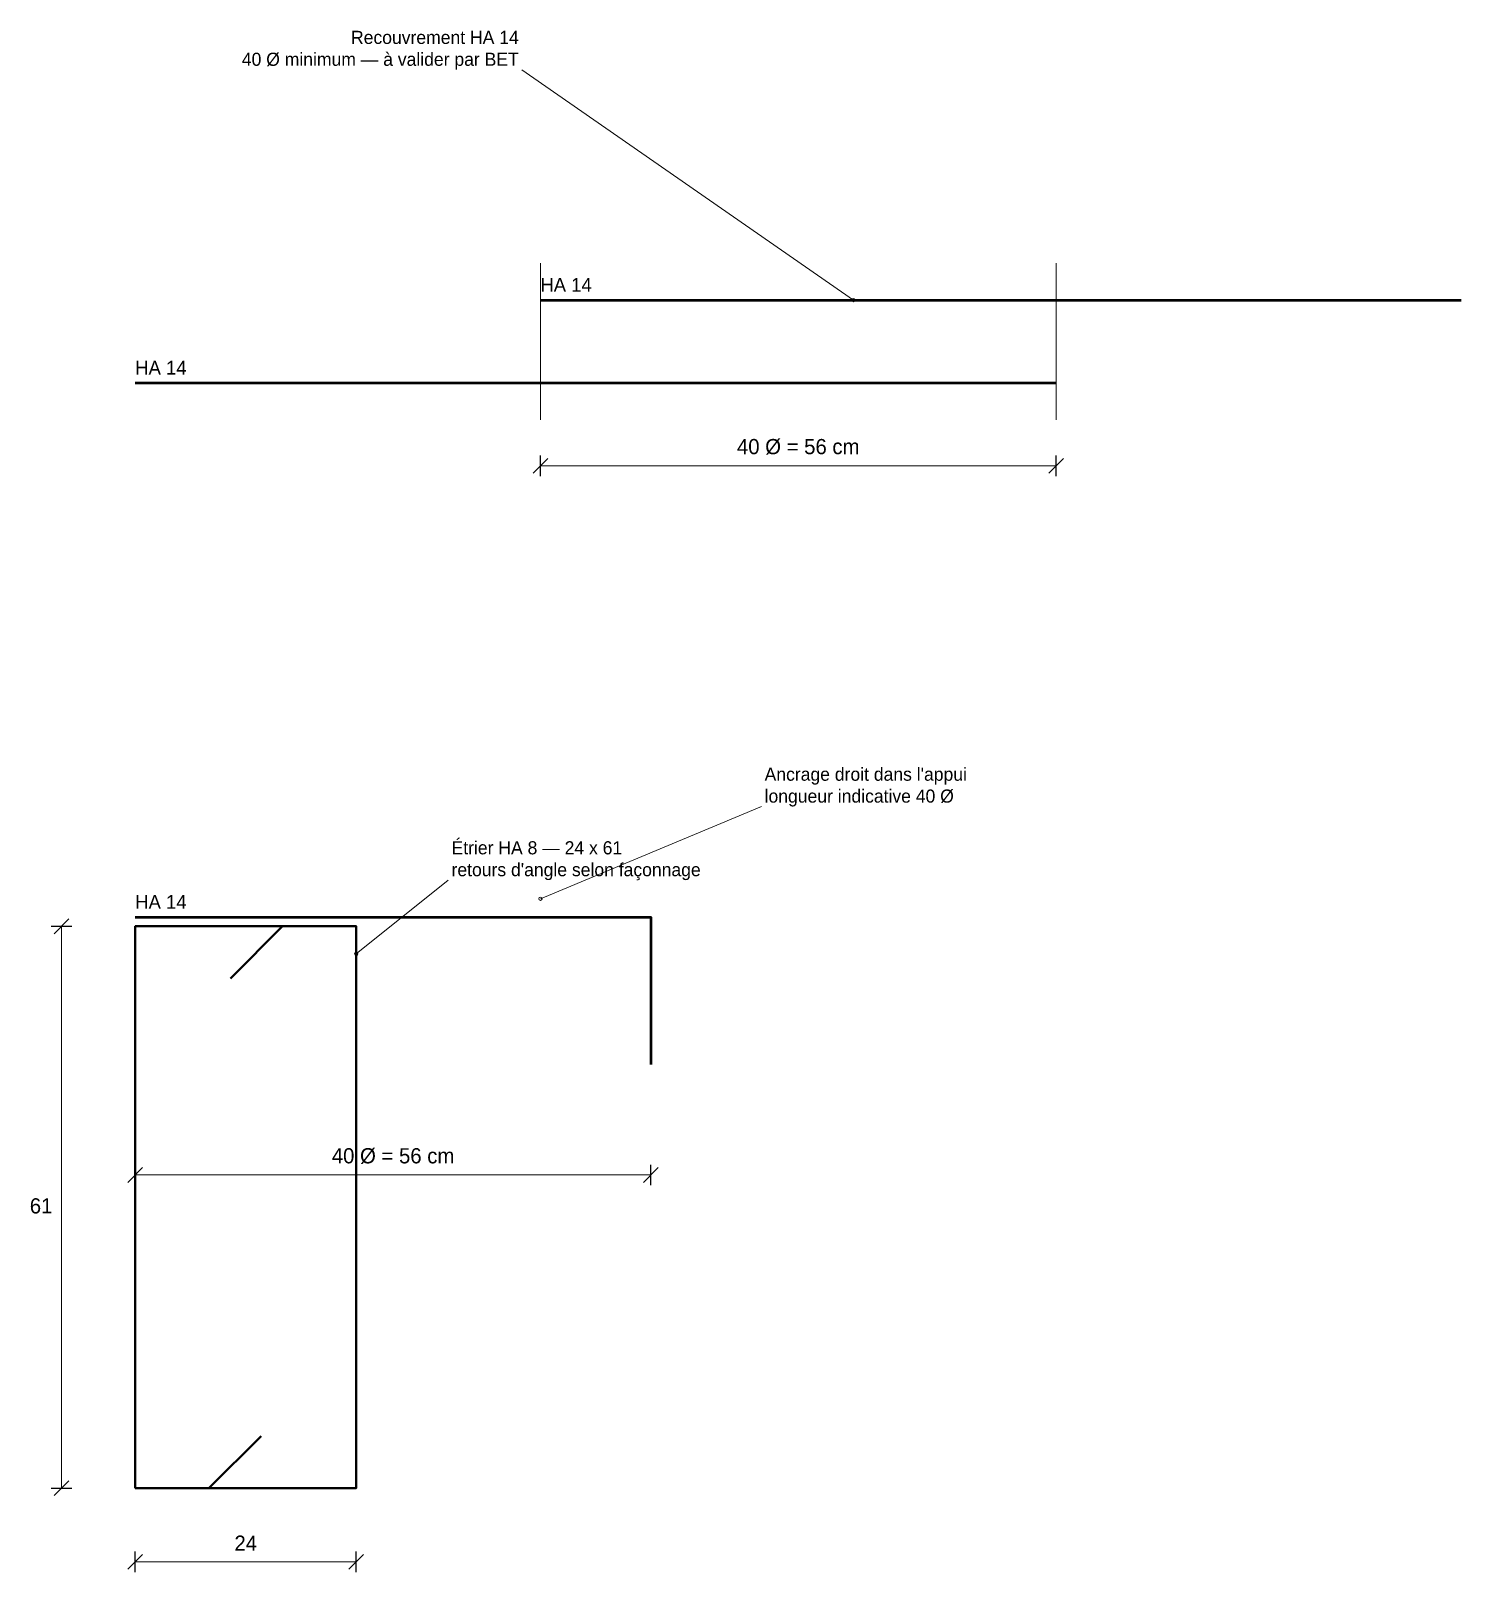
# Model space of a CAD drawing. Header units: centimetres. Extents: x -45 to 1744, y -489 to 84.
# Drawn here: x 1588.7 to 1744, y -239.1 to -71.8 of the extents above; entities that cross this region are included whole.
import ezdxf

# ---------------------------------------------------------------- set-up
doc = ezdxf.new("R2010")
doc.units = ezdxf.units.CM
doc.layers.add('STR_COTATIONS_TEXTES', color=7, linetype='CONTINUOUS', lineweight=25)
doc.layers.add('STR_FERRAILLAGE', color=6, linetype='CONTINUOUS', lineweight=40)

msp = doc.modelspace()

# ---------------------------------------------------------------- texts
at = {"layer": 'STR_COTATIONS_TEXTES'}
for s, insert, char_height, attachment_point in [('Recouvrement HA 14\\P40 Ø minimum — à valider par BET', (1641.65, -76), 1.425, 9), ('40 Ø = 56 cm', (1672, -117.8), 1.65, 8), ("Ancrage droit dans l'appui\\Plongueur indicative 40 Ø", (1668.35, -156), 1.425, 7), ("Étrier HA 8 — 24 x 61\\Pretours d'angle selon façonnage", (1634.35, -164), 1.425, 7), ('40 Ø = 56 cm', (1628, -194.8), 1.65, 8), ('61', (1591, -200.2), 1.65, 9), ('24', (1612, -236.8), 1.65, 8)]:
    msp.add_mtext(s, dxfattribs=dict(at, insert=insert, char_height=char_height, attachment_point=attachment_point))
at = {"layer": 'STR_FERRAILLAGE', "char_height": 1.5, "attachment_point": 7}
for insert in [(1644, -100.1), (1600, -109.1), (1600, -167.1)]:
    msp.add_mtext('HA 14', dxfattribs=dict(at, insert=insert))

# ---------------------------------------------------------------- linework, layer by layer
at = {"layer": 'STR_COTATIONS_TEXTES', "lineweight": 18}
for p, q in [((1678, -101), (1642, -76)), ((1644, -114), (1644, -97)), ((1700, -114), (1700, -97)), ((1644, -119), (1700, -119)), ((1644, -166), (1668, -156)), ((1624, -172), (1634, -164)), ((1592, -230), (1592, -169)), ((1600, -196), (1656, -196)), ((1600, -238), (1624, -238))]:
    msp.add_line(p, q, dxfattribs=at)
at = {"layer": 'STR_COTATIONS_TEXTES', "lineweight": 25}
for p, q in [((1643.2, -119.8), (1644.8, -118.2)), ((1644, -120.12), (1644, -117.88)), ((1699.2, -119.8), (1700.8, -118.2)), ((1700, -120.12), (1700, -117.88)), ((1590.88, -169), (1593.12, -169)), ((1591.2, -169.8), (1592.8, -168.2)), ((1599.2, -196.8), (1600.8, -195.2)), ((1600, -197.12), (1600, -194.88)), ((1655.2, -196.8), (1656.8, -195.2)), ((1656, -197.12), (1656, -194.88)), ((1591.2, -230.8), (1592.8, -229.2)), ((1590.88, -230), (1593.12, -230)), ((1599.2, -238.8), (1600.8, -237.2)), ((1600, -239.12), (1600, -236.88)), ((1623.2, -238.8), (1624.8, -237.2)), ((1624, -239.12), (1624, -236.88))]:
    msp.add_line(p, q, dxfattribs=at)
at = {"layer": 'STR_COTATIONS_TEXTES', "lineweight": 18}
for centre in [(1678, -101), (1644, -166), (1624, -172)]:
    msp.add_circle(centre, 0.18, dxfattribs=at)
at = {"layer": 'STR_FERRAILLAGE', "lineweight": 40}
for p, q in [((1616, -169), (1610.34, -174.66)), ((1608, -230), (1613.66, -224.34))]:
    msp.add_line(p, q, dxfattribs=at)
at = {"layer": 'STR_FERRAILLAGE', "lineweight": 50}
for points in [[(1644, -101), (1744, -101)], [(1600, -110), (1700, -110)], [(1600, -168), (1656, -168), (1656, -184)]]:
    msp.add_lwpolyline(points, dxfattribs=at)
at = {"layer": 'STR_FERRAILLAGE', "lineweight": 40}
msp.add_lwpolyline([(1600, -230), (1624, -230), (1624, -169), (1600, -169), (1600, -230)], dxfattribs=at)

msp.set_redraw_order([(e.dxf.handle, doc.entitydb.next_handle()) for e in msp.query("TEXT MTEXT ATTDEF DIMENSION ARC_DIMENSION")])  # texts and dimensions are drawn at this point

doc.saveas('drawing.dxf')
